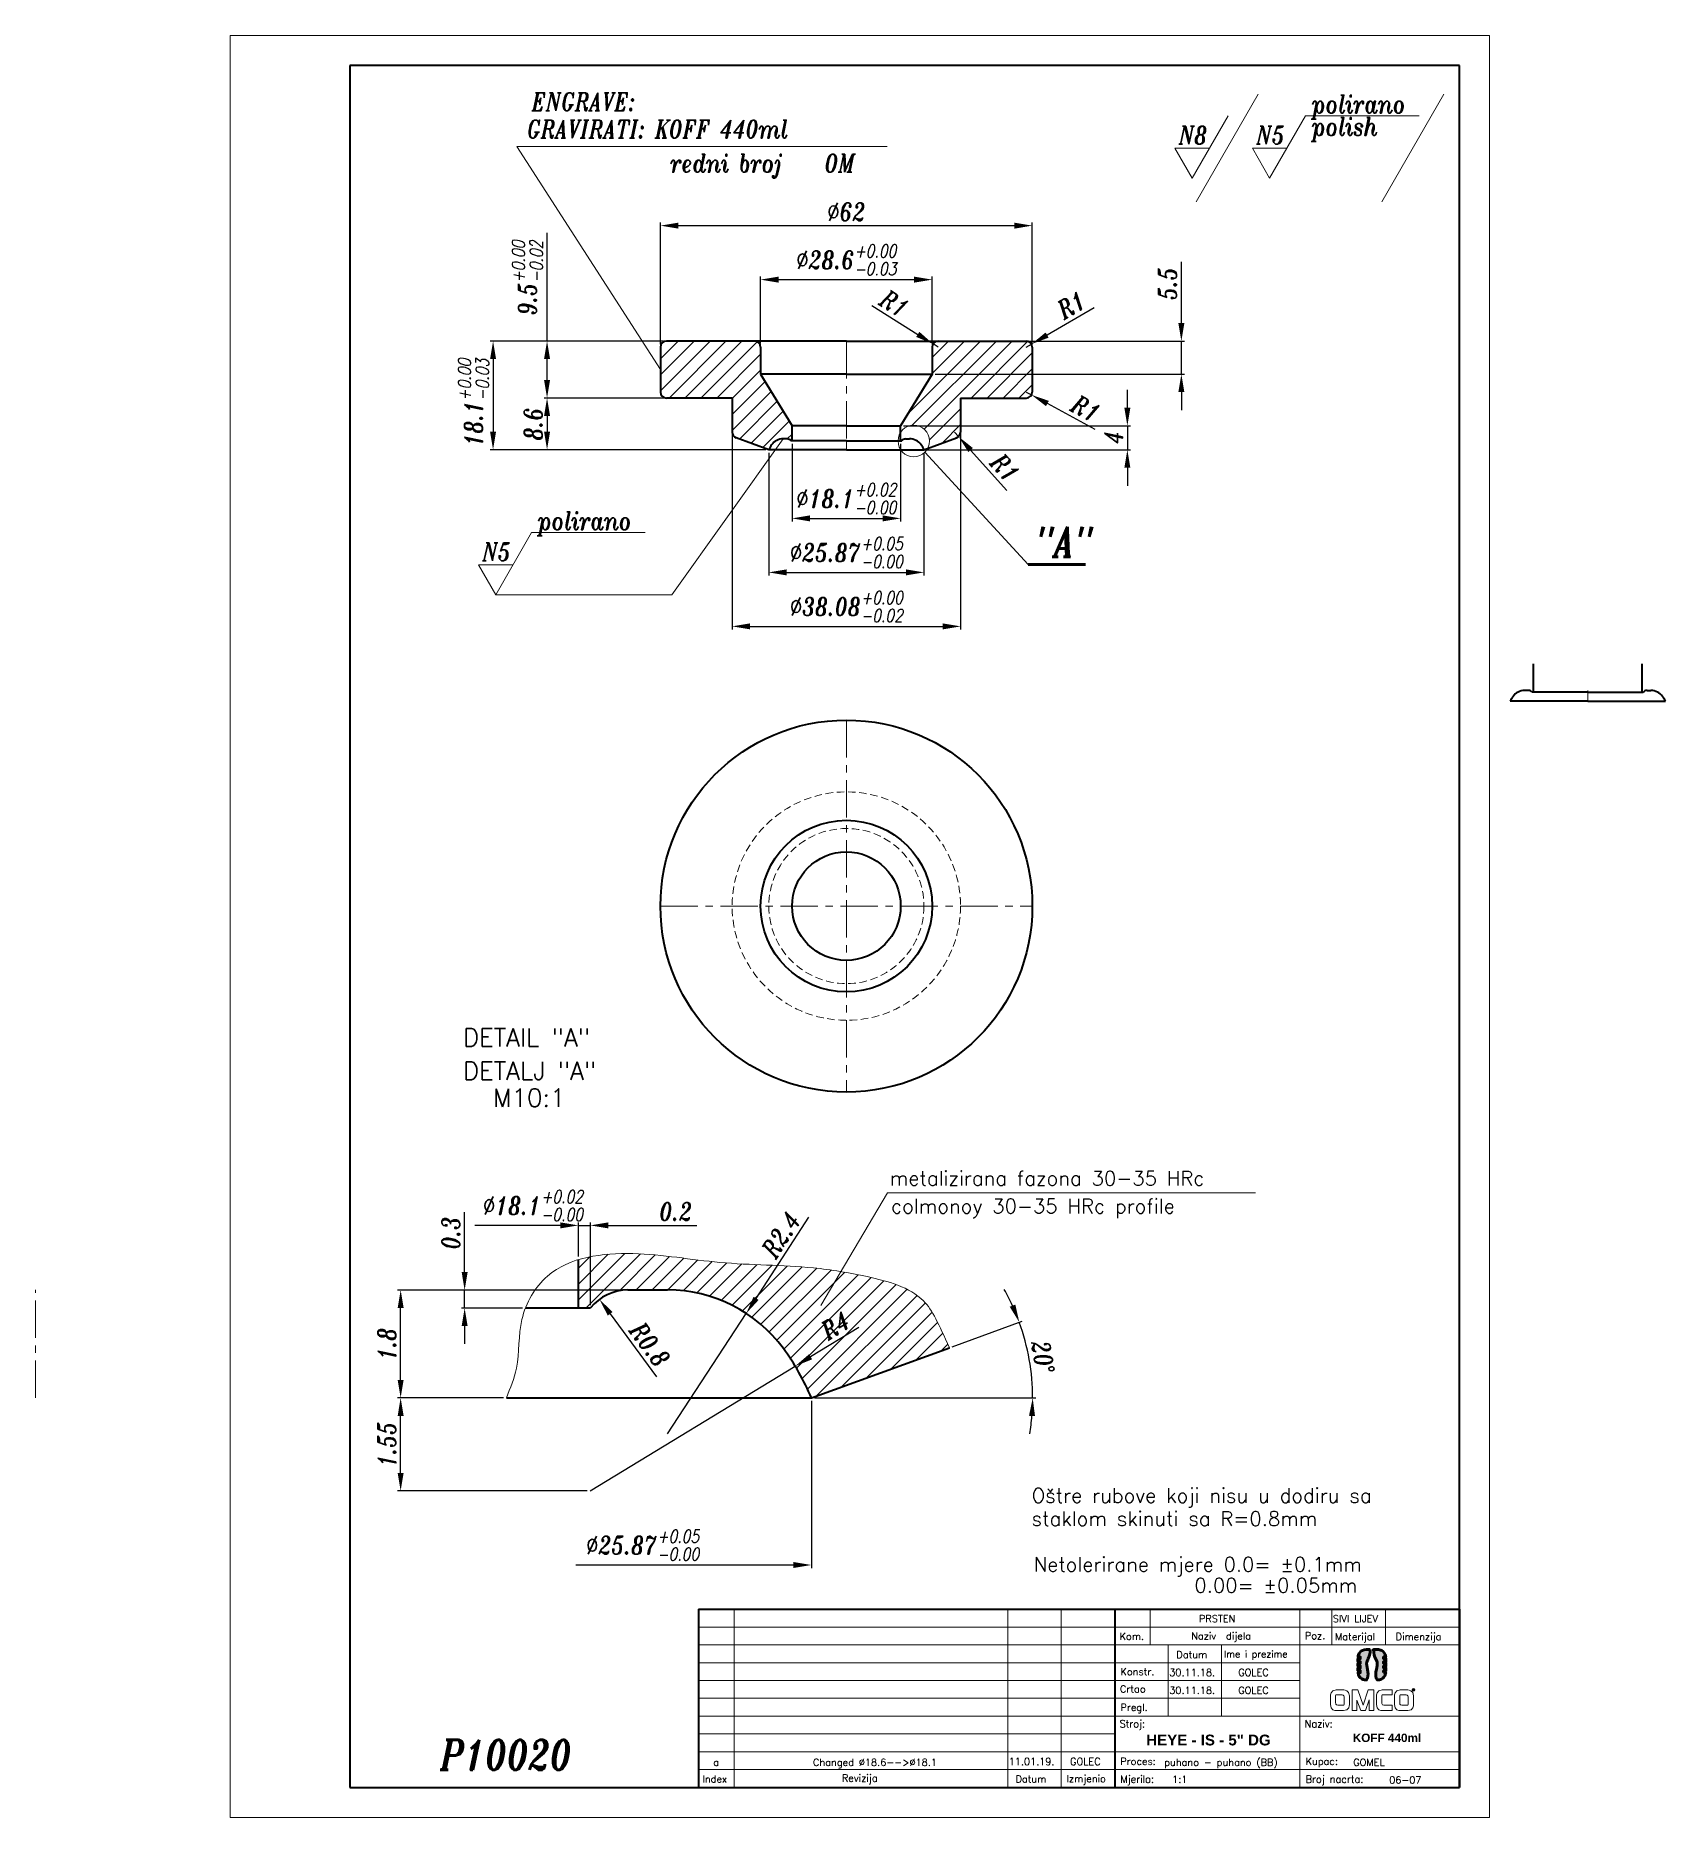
# Model space of a CAD drawing. Extents: x 23 to 295, y 27 to 324.
import ezdxf

# ---------------------------------------------------------------- set-up
doc = ezdxf.new("R2010")
doc.units = 0
doc.header["$LTSCALE"] = 5
doc.header["$MEASUREMENT"] = 0
doc.linetypes.add('CENTER', pattern=[2, 1.25, -0.25, 0.25, -0.25])
doc.linetypes.add('HIDDEN', pattern=[0.375, 0.25, -0.125])
doc.layers.get('0').update_dxf_attribs({"linetype": 'CONTINUOUS', "lineweight": 15})
for name, color, linetype, lineweight in [('1', 1, 'CENTER', 15), ('2', 2, 'HIDDEN', 15), ('3', 3, 'CONTINUOUS', 35), ('4', 5, 'CONTINUOUS', 50), ('8', 251, 'CONTINUOUS', 15)]:
    doc.layers.add(name, color=color, linetype=linetype, lineweight=lineweight)
doc.layers.add('ENGLISH', color=197, linetype='CONTINUOUS')
doc.styles.add('ITALICT', font='ITALICT.shx', dxfattribs={"width": 0.8, "height": 3})
doc.styles.add('ROMANS', font='romans.shx')
doc.dimstyles.new('Stand', dxfattribs={"dimtxt": 3, "dimasz": 3, "dimexe": 0.5, "dimexo": 0.5, "dimgap": 0.8, "dimtad": 1, "dimdsep": 46, "dimtxsty": 'ITALICT', "dimcen": 0, "dimadec": 1, "dimazin": 2, "dimtfac": 1, "dimtmove": 0, "dimatfit": 3, "dimfxl": 1, "dimtolj": 1, "dimtzin": 0, "dimarcsym": 0})
doc.dimstyles.get("Standard").update_dxf_attribs({"dimtxt": 3, "dimasz": 3, "dimexe": 0.5, "dimexo": 0.5, "dimgap": 0.8, "dimtad": 1, "dimlfac": 0.1, "dimdsep": 46, "dimtxsty": 'ITALICT', "dimcen": 0, "dimadec": 1, "dimazin": 2, "dimtfac": 1, "dimtmove": 0, "dimatfit": 3, "dimfxl": 1, "dimtolj": 1, "dimtzin": 0, "dimarcsym": 0})
pattern_1 = [(45, (-401.1868, 7.3644), (-1.325825, 1.325825), [])]

msp = doc.modelspace()

# ---------------------------------------------------------------- texts
at = {"style": 'ITALICT', "width": 0.8}
for s, height, p in [('polirano', 3, (235.617, 311.373)), ('GRAVIRATI: KOFF 440ml', 3, (104.803, 307.21)), ('N8', 3, (213.456, 306.204)), ('N5', 3, (226.383, 306.204)), (' redni broj   OM', 3, (126.998, 301.511)), ('polirano', 3, (106.577, 241.914)), ('"A"', 5, (189.578, 237.398)), ('N5', 3, (97.343, 236.745)), ('P10020', 5, (90.278, 35.198))]:
    msp.add_text(s, height=height, dxfattribs=at).set_placement(p)
at = {"style": 'ROMANS'}
for s, height, p in [('DETALJ "A"', 3, (94.088, 150.245)), ('M10:1', 3, (99.113, 145.747)), ('metalizirana fazona 30-35 HRc', 2.4, (165.254, 132.624)), ('Oštre rubove koji nisu u dodiru sa', 2.4, (188.897, 79.744)), ('staklom skinuti sa R=0.8mm', 2.4, (188.897, 75.881)), ('Netolerirane mjere 0.0= %%p0.1mm', 2.4, (189.225, 68.254)), ('                0.00= %%p0.05mm', 2.4, (187.417, 64.762)), ('PRSTEN', 1.1878, (216.799, 59.814)), ('SIVI LIJEV', 1.1878, (239.112, 59.814)), ('Kom.', 1.1878, (203.567, 56.883)), ('Naziv  dijela', 1.18776, (215.506, 56.948)), ('Poz.', 1.1878, (234.446, 56.969)), ('Materijal', 1.1878, (239.479, 56.837)), ('Dimenzija', 1.1878, (249.599, 56.84)), ('Datum', 1.1878, (213.034, 53.834)), ('Ime i prezime', 1.12837, (220.971, 53.945)), ('Konstr.', 1.1878, (203.711, 50.992)), ('30.11.18.', 1.1878, (211.854, 50.855)), ('GOLEC', 1.1878, (223.354, 50.855)), ('Crtao', 1.1878, (203.632, 48.092)), ('30.11.18.', 1.1878, (211.854, 47.885)), ('GOLEC', 1.1878, (223.354, 47.885)), ('Pregl.', 1.1878, (203.711, 45.034)), ('Stroj:', 1.1878, (203.549, 42.297)), ('Naziv:', 1.1878, (234.431, 42.297)), ('a', 1.188, (135.833, 35.878)), ('Changed %%c18.6-->%%c18.1', 1.18776, (152.453, 35.878)), ('11.01.19.', 1.1878, (185.075, 36.008)), ('GOLEC', 1.1878, (195.311, 36.008)), ('Proces:', 1.1878, (203.693, 36.037)), ('puhano - puhano (BB)', 1.18776, (211.001, 35.878)), ('Kupac:', 1.1878, (234.575, 36.037)), ('GOMEL', 1.1878, (242.513, 35.878)), ('Index', 1.1878, (134.018, 33.094)), ('Revizija', 1.1878, (157.265, 33.24)), ('Datum', 1.1878, (186.213, 33.104)), ('Izmjenio', 1.1878, (194.713, 33.139)), ('Mjerilo:', 1.1878, (203.693, 33.068)), ('1:1', 1.1878, (212.318, 33.023)), ('Broj nacrta:', 1.18776, (234.582, 33.066)), ('06-07', 1.1878, (248.505, 32.929))]:
    msp.add_text(s, height=height, dxfattribs=at).set_placement(p)
at = {"attachment_point": 1, "style": 'ROMANS'}
for s, insert, char_height, width in [('{\\fArial|b1|i0|c238|p34;HEYE - IS - 5" DG}', (208.004, 41.088), 1.8, 34.0327), ('{\\fArial|b1|i0|c238|p34;KOFF 440ml}', (242.439, 41.251), 1.4, 29.839)]:
    msp.add_mtext(s, dxfattribs=dict(at, insert=insert, char_height=char_height, width=width))
at = {"layer": 'ENGLISH', "style": 'ITALICT', "width": 0.8}
for s, p in [('ENGRAVE:', (105.549, 311.773)), ('polish', (235.617, 307.637))]:
    msp.add_text(s, height=3, dxfattribs=at).set_placement(p)
at = {"layer": 'ENGLISH', "style": 'ROMANS'}
for s, height, p in [('DETAIL "A"', 3, (94.088, 155.804)), ('colmonoy 30-35 HRc profile', 2.4, (165.458, 127.978))]:
    msp.add_text(s, height=height, dxfattribs=at).set_placement(p)

# ---------------------------------------------------------------- blocks, each defined once
blk = doc.blocks.new('*D4')
at = {"color": 0, "lineweight": -2, "transparency": 16777216}
for p, q in [((143.71, 272.97), (143.71, 284.12)), ((146.71, 283.62), (169.31, 283.62)), ((172.31, 272.97), (172.31, 284.12))]:
    blk.add_line(p, q, dxfattribs=at)
at = {"color": 0, "transparency": 16777216}
for points in [[(146.71, 284.12), (146.71, 283.12), (143.71, 283.62)], [(169.31, 283.12), (169.31, 284.12), (172.31, 283.62)]]:
    blk.add_solid(points, dxfattribs=at)
at = {"color": 0, "transparency": 16777216, "insert": (158.01, 286.91), "char_height": 3, "attachment_point": 5, "style": 'ITALICT'}
blk.add_mtext('\\A1;%%C28.6{}{\\H0.71x;\\C3;\\S+0.00^ -0.03;}', dxfattribs=at)
blk = doc.blocks.new('*D5')
at = {"color": 0, "lineweight": -2, "transparency": 16777216}
for p, q in [((127.01, 272.87), (127.01, 293.12)), ((130.01, 292.62), (186.01, 292.62)), ((189.01, 272.87), (189.01, 293.12))]:
    blk.add_line(p, q, dxfattribs=at)
at = {"color": 0, "transparency": 16777216}
for points in [[(130.01, 293.12), (130.01, 292.12), (127.01, 292.62)], [(186.01, 292.12), (186.01, 293.12), (189.01, 292.62)]]:
    blk.add_solid(points, dxfattribs=at)
at = {"color": 0, "transparency": 16777216, "insert": (158.01, 294.92), "char_height": 3, "attachment_point": 5, "style": 'ITALICT'}
blk.add_mtext('\\A1;%%C62', dxfattribs=at)
blk = doc.blocks.new('*D6')
at = {"color": 0, "lineweight": -2, "transparency": 16777216}
for p, q in [((138.97, 258.4), (138.97, 225.32)), ((177.05, 258.4), (177.05, 225.32)), ((141.97, 225.82), (174.05, 225.82))]:
    blk.add_line(p, q, dxfattribs=at)
at = {"color": 0, "transparency": 16777216}
for points in [[(141.97, 226.32), (141.97, 225.32), (138.97, 225.82)], [(174.05, 225.32), (174.05, 226.32), (177.05, 225.82)]]:
    blk.add_solid(points, dxfattribs=at)
at = {"color": 0, "transparency": 16777216, "insert": (158.01, 229.11), "char_height": 3, "attachment_point": 5, "style": 'ITALICT'}
blk.add_mtext('\\A1;%%c38.08{}{\\H0.71x;\\C3;\\S+0.00^ -0.02;}', dxfattribs=at)
blk = doc.blocks.new('*D7')
at = {"color": 0, "lineweight": -2, "transparency": 16777216}
for p, q in [((213.86, 276.37), (213.86, 286.57)), ((188.51, 273.37), (214.36, 273.37)), ((213.86, 267.87), (213.86, 273.37)), ((172.81, 267.87), (214.36, 267.87)), ((213.86, 264.87), (213.86, 261.87))]:
    blk.add_line(p, q, dxfattribs=at)
at = {"color": 0, "transparency": 16777216}
for points in [[(213.36, 276.37), (214.36, 276.37), (213.86, 273.37)], [(214.36, 264.87), (213.36, 264.87), (213.86, 267.87)]]:
    blk.add_solid(points, dxfattribs=at)
at = {"color": 0, "transparency": 16777216, "insert": (211.56, 282.97), "char_height": 3, "attachment_point": 5, "rotation": 90, "style": 'ITALICT'}
blk.add_mtext('\\A1;5.5', dxfattribs=at)
blk = doc.blocks.new('*D8')
at = {"color": 0, "lineweight": -2, "transparency": 16777216}
for p, q in [((162.24, 279.29), (169.92, 274.49)), ((173.31, 272.37), (172.47, 272.9))]:
    blk.add_line(p, q, dxfattribs=at)
at = {"color": 0, "transparency": 16777216}
blk.add_solid([(169.66, 274.07), (170.18, 274.92), (172.47, 272.9)], dxfattribs=at)
at = {"color": 0, "transparency": 16777216, "insert": (166.02, 279.63), "char_height": 3, "attachment_point": 5, "rotation": 328.0372, "style": 'ITALICT'}
blk.add_mtext('\\A1;R1', dxfattribs=at)
blk = doc.blocks.new('*D9')
at = {"color": 0, "lineweight": -2, "transparency": 16777216}
for p, q in [((127.51, 263.87), (107.61, 263.87)), ((108.11, 260.87), (108.11, 258.27)), ((144.58, 255.27), (107.61, 255.27))]:
    blk.add_line(p, q, dxfattribs=at)
at = {"color": 0, "transparency": 16777216}
for points in [[(108.61, 260.87), (107.61, 260.87), (108.11, 263.87)], [(107.61, 258.27), (108.61, 258.27), (108.11, 255.27)]]:
    blk.add_solid(points, dxfattribs=at)
at = {"color": 0, "transparency": 16777216, "insert": (105.81, 259.57), "char_height": 3, "attachment_point": 5, "rotation": 90, "style": 'ITALICT'}
blk.add_mtext('\\A1;8.6', dxfattribs=at)
blk = doc.blocks.new('*D10')
at = {"color": 0, "lineweight": -2, "transparency": 16777216}
for p, q in [((127.51, 273.37), (98.61, 273.37)), ((99.11, 270.37), (99.11, 258.27)), ((144.58, 255.27), (98.61, 255.27))]:
    blk.add_line(p, q, dxfattribs=at)
at = {"color": 0, "transparency": 16777216}
for points in [[(99.61, 270.37), (98.61, 270.37), (99.11, 273.37)], [(98.61, 258.27), (99.61, 258.27), (99.11, 255.27)]]:
    blk.add_solid(points, dxfattribs=at)
at = {"color": 0, "transparency": 16777216, "insert": (95.83, 263.12), "char_height": 3, "attachment_point": 5, "rotation": 90, "style": 'ITALICT'}
blk.add_mtext('\\A1;18.1{}{\\H0.71x;\\C3;\\S+0.00^ -0.03;}', dxfattribs=at)
blk = doc.blocks.new('*D11')
at = {"color": 0, "lineweight": -2, "transparency": 16777216}
for p, q in [((204.86, 262.27), (204.86, 265.27)), ((167.56, 259.27), (205.36, 259.27)), ((204.86, 259.27), (204.86, 255.27)), ((171.45, 255.27), (205.36, 255.27)), ((204.86, 252.27), (204.86, 249.27))]:
    blk.add_line(p, q, dxfattribs=at)
at = {"color": 0, "transparency": 16777216}
for points in [[(204.36, 262.27), (205.36, 262.27), (204.86, 259.27)], [(205.36, 252.27), (204.36, 252.27), (204.86, 255.27)]]:
    blk.add_solid(points, dxfattribs=at)
at = {"color": 0, "transparency": 16777216, "insert": (202.56, 257.27), "char_height": 3, "attachment_point": 5, "rotation": 90, "style": 'ITALICT'}
blk.add_mtext('\\A1;4', dxfattribs=at)
blk = doc.blocks.new('*D12')
at = {"color": 0, "lineweight": -2, "transparency": 16777216}
for p, q in [((105.61, 115.2), (83.2, 115.2)), ((83.7, 100.2), (83.7, 112.2)), ((100.83, 97.2), (83.2, 97.2))]:
    blk.add_line(p, q, dxfattribs=at)
at = {"color": 0, "transparency": 16777216}
for points in [[(84.2, 112.2), (83.2, 112.2), (83.7, 115.2)], [(83.2, 100.2), (84.2, 100.2), (83.7, 97.2)]]:
    blk.add_solid(points, dxfattribs=at)
at = {"color": 0, "transparency": 16777216, "insert": (81.4, 106.2), "char_height": 3, "attachment_point": 5, "rotation": 90, "style": 'ITALICT'}
blk.add_mtext('\\A1;1.8', dxfattribs=at)
blk = doc.blocks.new('*D13')
at = {"color": 0, "lineweight": -2, "transparency": 16777216}
for p, q in [((148.96, 256.27), (148.96, 243.32)), ((167.06, 256.27), (167.06, 243.32)), ((151.96, 243.82), (164.06, 243.82))]:
    blk.add_line(p, q, dxfattribs=at)
at = {"color": 0, "transparency": 16777216}
for points in [[(151.96, 244.32), (151.96, 243.32), (148.96, 243.82)], [(164.06, 243.32), (164.06, 244.32), (167.06, 243.82)]]:
    blk.add_solid(points, dxfattribs=at)
at = {"color": 0, "transparency": 16777216, "insert": (158.01, 247.11), "char_height": 3, "attachment_point": 5, "style": 'ITALICT'}
blk.add_mtext('\\A1;%%c18.1{}{\\H0.71x;\\C3;\\S+0.02^ -0.00;}', dxfattribs=at)
blk = doc.blocks.new('*D14')
at = {"color": 0, "lineweight": -2, "transparency": 16777216}
for p, q in [((145.08, 254.77), (145.08, 234.32)), ((170.95, 254.77), (170.95, 234.32)), ((148.08, 234.82), (167.95, 234.82))]:
    blk.add_line(p, q, dxfattribs=at)
at = {"color": 0, "transparency": 16777216}
for points in [[(148.08, 235.32), (148.08, 234.32), (145.08, 234.82)], [(167.95, 234.32), (167.95, 235.32), (170.95, 234.82)]]:
    blk.add_solid(points, dxfattribs=at)
at = {"color": 0, "transparency": 16777216, "insert": (158.01, 238.11), "char_height": 3, "attachment_point": 5, "style": 'ITALICT'}
blk.add_mtext('\\A1;%%c25.87{}{\\H0.71x;\\C3;\\S+0.05^ -0.00;}', dxfattribs=at)
blk = doc.blocks.new('*D15')
at = {"color": 0, "lineweight": -2, "transparency": 16777216}
for p, q in [((108.11, 273.37), (108.11, 291.41)), ((127.51, 273.37), (107.61, 273.37)), ((108.11, 266.87), (108.11, 270.37)), ((127.51, 263.87), (107.61, 263.87))]:
    blk.add_line(p, q, dxfattribs=at)
at = {"color": 0, "transparency": 16777216}
for points in [[(108.61, 270.37), (107.61, 270.37), (108.11, 273.37)], [(107.61, 266.87), (108.61, 266.87), (108.11, 263.87)]]:
    blk.add_solid(points, dxfattribs=at)
at = {"color": 0, "transparency": 16777216, "insert": (104.83, 283.89), "char_height": 3, "attachment_point": 5, "rotation": 90, "style": 'ITALICT'}
blk.add_mtext('\\A1;9.5{}{\\H0.71x;\\C3;\\S+0.00^ -0.02;}', dxfattribs=at)
blk = doc.blocks.new('*D16')
at = {"color": 0, "lineweight": -2, "transparency": 16777216}
for p, q in [((110.34, 125.97), (96.08, 125.97)), ((113.34, 120.76), (113.34, 126.47))]:
    blk.add_line(p, q, dxfattribs=at)
at = {"color": 0, "transparency": 16777216}
blk.add_solid([(110.34, 125.47), (110.34, 126.47), (113.34, 125.97)], dxfattribs=at)
at = {"color": 0, "transparency": 16777216, "insert": (105.77, 129.26), "char_height": 3, "attachment_point": 5, "style": 'ITALICT'}
blk.add_mtext('\\A1;%%c18.1{}{\\H0.71x;\\C3;\\S+0.02^ -0.00;}', dxfattribs=at)
blk = doc.blocks.new('*D17')
at = {"color": 0, "lineweight": -2, "transparency": 16777216}
for p, q in [((152.19, 96.7), (152.19, 68.86)), ((149.19, 69.36), (112.93, 69.36))]:
    blk.add_line(p, q, dxfattribs=at)
at = {"color": 0, "transparency": 16777216}
blk.add_solid([(149.19, 68.86), (149.19, 69.86), (152.19, 69.36)], dxfattribs=at)
at = {"color": 0, "transparency": 16777216, "insert": (124.05, 72.65), "char_height": 3, "attachment_point": 5, "style": 'ITALICT'}
blk.add_mtext('\\A1;%%c25.87{}{\\H0.71x;\\C3;\\S+0.05^ -0.00;}', dxfattribs=at)
blk = doc.blocks.new('*D18')
at = {"color": 0, "lineweight": -2, "transparency": 16777216}
for p, q in [((188.01, 264.87), (188.89, 264.4)), ((199.49, 258.65), (191.53, 262.97))]:
    blk.add_line(p, q, dxfattribs=at)
at = {"color": 0, "transparency": 16777216}
blk.add_solid([(191.77, 263.41), (191.29, 262.53), (188.89, 264.4)], dxfattribs=at)
at = {"color": 0, "transparency": 16777216, "insert": (197.93, 262.12), "char_height": 3, "attachment_point": 5, "rotation": 331.5266, "style": 'ITALICT'}
blk.add_mtext('\\A1;R1', dxfattribs=at)
blk = doc.blocks.new('*D19')
at = {"color": 0, "lineweight": -2, "transparency": 16777216}
for p, q in [((199.32, 278.91), (191.48, 274.38)), ((188.01, 272.37), (188.88, 272.88))]:
    blk.add_line(p, q, dxfattribs=at)
at = {"color": 0, "transparency": 16777216}
blk.add_solid([(191.23, 274.81), (191.73, 273.95), (188.88, 272.88)], dxfattribs=at)
at = {"color": 0, "transparency": 16777216, "insert": (195.54, 279.39), "char_height": 3, "attachment_point": 5, "rotation": 30.052, "style": 'ITALICT'}
blk.add_mtext('\\A1;R1', dxfattribs=at)
blk = doc.blocks.new('*D20')
at = {"color": 0, "lineweight": -2, "transparency": 16777216}
for p, q in [((175.66, 105.74), (187.32, 109.99)), ((152.69, 97.2), (189.58, 97.2))]:
    blk.add_line(p, q, dxfattribs=at)
for start, end in [(24.6614, 29.3229), (0, 20), (350.6771, 355.3386)]:
    blk.add_arc((152.19, 97.2), 36.88, start, end, dxfattribs=at)
at = {"color": 0, "transparency": 16777216}
for points in [[(185.25, 112.4), (186.18, 112.78), (186.85, 109.82)], [(189.46, 94.19), (188.46, 94.23), (189.08, 97.2)]]:
    blk.add_solid(points, dxfattribs=at)
at = {"color": 0, "transparency": 16777216, "insert": (190.78, 104.01), "char_height": 3, "attachment_point": 5, "rotation": 280, "style": 'ITALICT'}
blk.add_mtext('\\A1;20%%d', dxfattribs=at)
blk = doc.blocks.new('*D21')
at = {"color": 0, "lineweight": -2, "transparency": 16777216}
for p, q in [((100.83, 97.2), (83.2, 97.2)), ((83.7, 84.7), (83.7, 94.2)), ((114.82, 81.7), (83.2, 81.7))]:
    blk.add_line(p, q, dxfattribs=at)
at = {"color": 0, "transparency": 16777216}
for points in [[(84.2, 94.2), (83.2, 94.2), (83.7, 97.2)], [(83.2, 84.7), (84.2, 84.7), (83.7, 81.7)]]:
    blk.add_solid(points, dxfattribs=at)
at = {"color": 0, "transparency": 16777216, "insert": (81.4, 89.45), "char_height": 3, "attachment_point": 5, "rotation": 90, "style": 'ITALICT'}
blk.add_mtext('\\A1;1.55', dxfattribs=at)
blk = doc.blocks.new('*D22')
at = {"color": 0, "lineweight": -2, "transparency": 16777216}
for p, q in [((160.08, 108.96), (152.05, 104.07)), ((115.32, 81.7), (149.48, 102.51))]:
    blk.add_line(p, q, dxfattribs=at)
at = {"color": 0, "transparency": 16777216}
blk.add_solid([(151.79, 104.49), (152.31, 103.64), (149.48, 102.51)], dxfattribs=at)
at = {"color": 0, "transparency": 16777216, "insert": (156.15, 109.26), "char_height": 3, "attachment_point": 5, "rotation": 31.3376, "style": 'ITALICT'}
blk.add_mtext('\\A1;R4', dxfattribs=at)
blk = doc.blocks.new('*D24')
at = {"color": 0, "lineweight": -2, "transparency": 16777216}
for p, q in [((176.05, 258.2), (176.72, 257.45)), ((184.78, 248.48), (178.73, 255.22))]:
    blk.add_line(p, q, dxfattribs=at)
at = {"color": 0, "transparency": 16777216}
blk.add_solid([(179.1, 255.55), (178.35, 254.89), (176.72, 257.45)], dxfattribs=at)
at = {"color": 0, "transparency": 16777216, "insert": (184.46, 252.27), "char_height": 3, "attachment_point": 5, "rotation": 311.912, "style": 'ITALICT'}
blk.add_mtext('\\A1;R1', dxfattribs=at)
blk = doc.blocks.new('*D26')
at = {"color": 0, "lineweight": -2, "transparency": 16777216}
for p, q in [((110.34, 125.97), (107.34, 125.97)), ((113.34, 120.76), (113.34, 126.47)), ((113.34, 125.97), (115.34, 125.97)), ((115.34, 112.7), (115.34, 126.47)), ((118.34, 125.97), (133.07, 125.97))]:
    blk.add_line(p, q, dxfattribs=at)
at = {"color": 0, "transparency": 16777216}
for points in [[(110.34, 125.47), (110.34, 126.47), (113.34, 125.97)], [(118.34, 126.47), (118.34, 125.47), (115.34, 125.97)]]:
    blk.add_solid(points, dxfattribs=at)
at = {"color": 0, "transparency": 16777216, "insert": (129.58, 128.27), "char_height": 3, "attachment_point": 5, "style": 'ITALICT'}
blk.add_mtext('\\A1;0.2', dxfattribs=at)
blk = doc.blocks.new('*D27')
at = {"color": 0, "lineweight": -2, "transparency": 16777216}
for p, q in [((94.37, 118.2), (94.37, 128.18)), ((123.59, 115.2), (93.87, 115.2)), ((94.37, 112.2), (94.37, 115.2)), ((104.01, 112.2), (93.87, 112.2)), ((94.37, 109.2), (94.37, 106.2))]:
    blk.add_line(p, q, dxfattribs=at)
at = {"color": 0, "transparency": 16777216}
for points in [[(93.87, 118.2), (94.87, 118.2), (94.37, 115.2)], [(94.87, 109.2), (93.87, 109.2), (94.37, 112.2)]]:
    blk.add_solid(points, dxfattribs=at)
at = {"color": 0, "transparency": 16777216, "insert": (92.07, 124.69), "char_height": 3, "attachment_point": 5, "rotation": 90, "style": 'ITALICT'}
blk.add_mtext('\\A1;0.3', dxfattribs=at)
blk = doc.blocks.new('*D29')
at = {"color": 0, "lineweight": -2, "transparency": 16777216}
blk.add_line((118.63, 111.23), (126.36, 100.71), dxfattribs=at)
at = {"color": 0, "transparency": 16777216}
blk.add_solid([(119.03, 111.53), (118.23, 110.94), (116.85, 113.65)], dxfattribs=at)
at = {"color": 0, "transparency": 16777216, "insert": (125.24, 106.12), "char_height": 3, "attachment_point": 5, "rotation": 306.2946, "style": 'ITALICT'}
blk.add_mtext('\\A1;R0.8', dxfattribs=at)
blk = doc.blocks.new('*D30')
at = {"color": 0, "lineweight": -2, "transparency": 16777216}
for p, q in [((142.96, 113.81), (151.78, 127.32)), ((128.19, 91.2), (141.32, 111.3))]:
    blk.add_line(p, q, dxfattribs=at)
at = {"color": 0, "transparency": 16777216}
blk.add_solid([(142.54, 114.08), (143.38, 113.54), (141.32, 111.3)], dxfattribs=at)
at = {"color": 0, "transparency": 16777216, "insert": (147.11, 124.37), "char_height": 3, "attachment_point": 5, "rotation": 56.8524, "style": 'ITALICT'}
blk.add_mtext('\\A1;R2.4', dxfattribs=at)

# ---------------------------------------------------------------- dimensions: what is measured, and where the dimension line sits
dim = msp.add_linear_dim(base=(108.11, 273.375), p1=(128.014, 263.875), p2=(128.014, 273.375), angle=90, text='<>{}{\\H0.71x;\\C3;\\S+0.00^ -0.02;}', dimstyle='Stand', override={"dimtxt": 3, "dimasz": 3, "dimexe": 0.5, "dimexo": 0.5, "dimgap": 0.8, "dimtad": 1, "dimtih": 0, "dimtoh": 0, "dimdec": 2, "dimzin": 8, "dimtxsty": 'ITALICT', "dimcen": 0, "dimaunit": 1, "dimtp": 0, "dimtm": 0.02, "dimtdec": 2, "dimtofl": 1, "dimtvp": 13.888889, "dimtzin": 0})
dim.commit()
dim.dimension.update_dxf_attribs({"geometry": '*D15', "text_midpoint": (104.825, 283.894)})
for base, p1, p2, text, dimstyle, override, picture, middle in [((189.014, 292.622), (127.014, 272.375), (189.014, 272.375), '%%C<>', 'Stand', {"dimtxt": 3, "dimasz": 3, "dimexe": 0.5, "dimexo": 0.5, "dimgap": 0.8, "dimtad": 1, "dimtih": 0, "dimtoh": 0, "dimdec": 2, "dimzin": 8, "dimtxsty": 'ITALICT', "dimcen": 0, "dimaunit": 1, "dimtdec": 2, "dimtofl": 1, "dimtmove": 0, "dimtvp": 13.888889, "dimtzin": 8}, '*D5', (158.014, 292.622)), ((177.054, 225.823), (138.974, 258.901), (177.054, 258.901), '%%c<>{}{\\H0.71x;\\C3;\\S+0.00^ -0.02;}', 'Stand', {"dimaunit": 1, "dimtp": 0, "dimtm": 0.02, "dimtdec": 2, "dimtmove": 0, "dimtvp": 13.888889, "dimtzin": 0}, '*D6', (158.014, 225.823)), ((167.064, 243.823), (148.964, 256.775), (167.064, 256.775), '%%c<>{}{\\H0.71x;\\C3;\\S+0.02^ -0.00;}', 'Stand', {"dimaunit": 1, "dimtp": 0.02, "dimtm": 0, "dimtdec": 2, "dimtmove": 0, "dimtvp": 13.888889, "dimtzin": 0}, '*D13', (158.014, 243.823)), ((170.949, 234.823), (145.079, 255.275), (170.949, 255.275), '%%c<>{}{\\H0.71x;\\C3;\\S+0.05^ -0.00;}', 'Stand', {"dimaunit": 1, "dimtp": 0.05, "dimtm": 0, "dimtdec": 2, "dimtmove": 0, "dimtvp": 13.888889, "dimtzin": 0}, '*D14', (158.014, 234.823)), ((113.344, 125.974), (22.844, 97.204), (113.344, 120.263), '%%c<>{}{\\H0.71x;\\C3;\\S+0.02^ -0.00;}', 'Standard', {"dimlfac": 0.2, "dimse1": 1, "dimsd1": 1, "dimtp": 0.02, "dimtm": 0, "dimtdec": 2, "dimtzin": 0}, '*D16', (105.774, 125.974)), ((22.844, 69.361), (152.194, 97.204), (22.844, 97.204), '%%c<>{}{\\H0.71x;\\C3;\\S+0.05^ -0.00;}', 'Standard', {"dimlfac": 0.2, "dimse2": 1, "dimsd2": 1, "dimtp": 0.05, "dimtm": 0, "dimtdec": 2, "dimtzin": 0}, '*D17', (124.051, 69.361))]:
    dim = msp.add_linear_dim(base=base, p1=p1, p2=p2, text=text, dimstyle=dimstyle, override=override)
    dim.commit()
    dim.dimension.update_dxf_attribs({"geometry": picture, "text_midpoint": middle, "dimtype": 160})
dim = msp.add_linear_dim(base=(172.314, 283.622), p1=(143.714, 272.475), p2=(172.314, 272.475), text='%%C<>{}{\\H0.71x;\\C3;\\S+0.00^ -0.03;}', dimstyle='Stand', override={"dimtxt": 3, "dimasz": 3, "dimexe": 0.5, "dimexo": 0.5, "dimgap": 0.8, "dimtad": 1, "dimtih": 0, "dimtoh": 0, "dimdec": 2, "dimzin": 8, "dimtxsty": 'ITALICT', "dimcen": 0, "dimaunit": 1, "dimtp": 0, "dimtm": 0.03, "dimtdec": 2, "dimtofl": 1, "dimtmove": 0, "dimtvp": 13.888889, "dimtzin": 0})
dim.commit()
dim.dimension.update_dxf_attribs({"geometry": '*D4', "text_midpoint": (158.014, 286.907)})
dim = msp.add_linear_dim(base=(213.856, 273.375), p1=(172.314, 267.875), p2=(188.014, 273.375), angle=90, dimstyle='Stand', override={"dimtxt": 3, "dimasz": 3, "dimexe": 0.5, "dimexo": 0.5, "dimgap": 0.8, "dimtad": 1, "dimtih": 0, "dimtoh": 0, "dimdec": 2, "dimzin": 8, "dimtxsty": 'ITALICT', "dimcen": 0, "dimaunit": 1, "dimtdec": 2, "dimtofl": 1, "dimtmove": 0, "dimtvp": 13.888889, "dimtzin": 8})
dim.commit()
dim.dimension.update_dxf_attribs({"geometry": '*D7', "text_midpoint": (213.856, 282.975), "dimtype": 160})
dim = msp.add_radius_dim(center=(173.314, 272.375), mpoint=(172.465, 272.904), text='R1', dimstyle='Stand', override={"dimtxt": 3, "dimasz": 3, "dimexe": 0.5, "dimexo": 0.5, "dimgap": 0.8, "dimtad": 1, "dimtih": 0, "dimtoh": 0, "dimdec": 2, "dimzin": 8, "dimtxsty": 'ITALICT', "dimcen": 0, "dimaunit": 1, "dimtdec": 2, "dimtofl": 1, "dimtvp": 13.888889, "dimtzin": 8})
dim.commit()
dim.dimension.update_dxf_attribs({"geometry": '*D8', "text_midpoint": (166.023, 279.635)})
for center, mpoint, picture, middle in [((188.014, 272.375), (188.879, 272.876), '*D19', (195.542, 279.388)), ((188.014, 264.875), (188.893, 264.398), '*D18', (197.926, 262.116)), ((176.054, 258.197), (176.722, 257.453), '*D24', (184.464, 252.271))]:
    dim = msp.add_radius_dim(center=center, mpoint=mpoint, dimstyle='Stand')
    dim.commit()
    dim.dimension.update_dxf_attribs({"geometry": picture, "text_midpoint": middle})
dim = msp.add_linear_dim(base=(99.11, 255.275), p1=(128.014, 273.375), p2=(145.079, 255.275), angle=90, text='<>{}{\\H0.71x;\\C3;\\S+0.00^ -0.03;}', dimstyle='Stand', override={"dimtxt": 3, "dimasz": 3, "dimexe": 0.5, "dimexo": 0.5, "dimgap": 0.8, "dimtad": 1, "dimtih": 0, "dimtoh": 0, "dimdec": 2, "dimzin": 8, "dimtxsty": 'ITALICT', "dimcen": 0, "dimaunit": 1, "dimtp": 0, "dimtm": 0.03, "dimtdec": 2, "dimtofl": 1, "dimtmove": 0, "dimtvp": 13.888889, "dimtzin": 0})
dim.commit()
dim.dimension.update_dxf_attribs({"geometry": '*D10', "text_midpoint": (99.11, 263.125), "dimtype": 160})
for base, p1, p2, override, picture, middle in [((204.856, 255.275), (167.064, 259.275), (170.949, 255.275), {"dimtxt": 3, "dimasz": 3, "dimexe": 0.5, "dimexo": 0.5, "dimgap": 0.8, "dimtad": 1, "dimtih": 0, "dimtoh": 0, "dimdec": 2, "dimzin": 8, "dimtxsty": 'ITALICT', "dimcen": 0, "dimaunit": 1, "dimtdec": 2, "dimtofl": 1, "dimtmove": 0, "dimtvp": 13.888889, "dimtzin": 8}, '*D11', (202.556, 257.275)), ((108.11, 255.275), (128.014, 263.875), (145.079, 255.275), {"dimtxt": 3, "dimasz": 3, "dimexe": 0.5, "dimexo": 0.5, "dimgap": 0.8, "dimtad": 1, "dimtih": 0, "dimtoh": 0, "dimdec": 2, "dimzin": 8, "dimtxsty": 'ITALICT', "dimcen": 0, "dimaunit": 1, "dimtdec": 2, "dimtofl": 1, "dimtmove": 0, "dimtvp": 13.888889, "dimtzin": 8}, '*D9', (105.81, 259.575)), ((94.369, 115.204), (104.511, 112.204), (124.089, 115.204), {"dimlfac": 0.1, "dimtxsty": 'ITALICT', "dimaunit": 1, "dimtvp": 13.888889, "dimtzin": 8}, '*D27', (92.069, 124.689)), ((83.697, 115.204), (101.33, 97.204), (106.111, 115.204), {"dimtxt": 3, "dimasz": 3, "dimexe": 0.5, "dimexo": 0.5, "dimgap": 0.8, "dimtad": 1, "dimtih": 0, "dimtoh": 0, "dimdec": 2, "dimlfac": 0.1, "dimzin": 8, "dimtxsty": 'ITALICT', "dimcen": 0, "dimaunit": 1, "dimtdec": 2, "dimtofl": 1, "dimtmove": 0, "dimtvp": 13.888889, "dimtzin": 8}, '*D12', (81.397, 106.204)), ((83.697, 97.204), (115.32, 81.704), (101.33, 97.204), {"dimlfac": 0.1, "dimaunit": 1, "dimtol": 0, "dimlim": 0, "dimtp": 0, "dimtm": 0, "dimtfac": 1, "dimtdec": 2, "dimtvp": 13.888889, "dimtolj": 1, "dimtzin": 0}, '*D21', (81.397, 89.454))]:
    dim = msp.add_linear_dim(base=base, p1=p1, p2=p2, angle=90, dimstyle='Stand', override=override)
    dim.commit()
    dim.dimension.update_dxf_attribs({"geometry": picture, "text_midpoint": middle})
dim = msp.add_linear_dim(base=(115.344, 125.974), p1=(113.344, 120.263), p2=(115.344, 112.204), dimstyle='Stand', override={"dimlfac": 0.1, "dimtxsty": 'ITALICT', "dimaunit": 1, "dimtvp": 13.888889, "dimtzin": 8})
dim.commit()
dim.dimension.update_dxf_attribs({"geometry": '*D26', "text_midpoint": (129.579, 125.974), "dimtype": 160})
for center, mpoint, picture, middle in [((128.194, 91.204), (141.317, 111.298), '*D30', (149.034, 123.115)), ((121.589, 107.204), (116.854, 113.652), '*D29', (123.382, 104.763))]:
    dim = msp.add_radius_dim(center=center, mpoint=mpoint, dimstyle='Stand', override={"dimlfac": 0.1, "dimtxsty": 'ITALICT', "dimaunit": 1, "dimtvp": 13.888889})
    dim.commit()
    dim.dimension.update_dxf_attribs({"geometry": picture, "text_midpoint": middle, "dimtype": 164})
dim = msp.add_angular_dim_2l(base=(188.83, 101.486), line1=((152.194, 97.204), (175.188, 105.573)), line2=((152.194, 97.204), (101.33, 97.204)), dimstyle='Stand')
dim.commit()
dim.dimension.update_dxf_attribs({"geometry": '*D20', "text_midpoint": (190.784, 104.008)})
dim = msp.add_radius_dim(center=(115.32, 81.704), mpoint=(149.484, 102.507), dimstyle='Stand', override={"dimlfac": 0.1, "dimaunit": 1, "dimtol": 0, "dimlim": 0, "dimtp": 0, "dimtm": 0, "dimtfac": 1, "dimtdec": 2, "dimtvp": 13.888889, "dimtolj": 1, "dimtzin": 0})
dim.commit()
dim.dimension.update_dxf_attribs({"geometry": '*D22', "text_midpoint": (156.146, 109.256)})

# ---------------------------------------------------------------- hatches: boundary and pattern name
at = {"layer": '4'}
h = msp.add_hatch(color=142, dxfattribs=at)
edge = h.paths.add_edge_path()
edge.add_spline(control_points=[(243.315, 51.428), (243.315, 51.428), (243.315, 51.428), (243.315, 51.428), (243.315, 51.428), (243.448, 50.259), (244.481, 50.198), (244.634, 50.198), (244.634, 50.198), (244.634, 50.198), (244.748, 50.198), (244.748, 50.198), (244.748, 50.198), (245.291, 50.979), (244.744, 52.116), (244.744, 52.929), (244.744, 52.929), (244.744, 53.567), (245.306, 53.738), (245.368, 55.27), (245.368, 55.27), (244.719, 55.27), (244.719, 55.27), (244.719, 55.27), (243.625, 55.27), (243.375, 54.425), (243.318, 54.04)], knot_values=[0.8095238, 0.8095238, 0.8095238, 0.8095238, 0.8333333, 0.8333333, 0.8333333, 0.8334333, 0.8571429, 0.8571429, 0.8571429, 0.8572429, 0.9047619, 0.9047619, 0.9047619, 0.9048619, 0.952381, 0.952381, 0.952381, 0.952481, 1, 1, 1, 1.047619, 1.047619, 1.047619, 1.047719, 1.0952381, 1.0952381, 1.0952381, 1.0952381], degree=3, periodic=0)
edge.add_spline(control_points=[(243.318, 54.04), (243.318, 54.04), (243.689, 54.04), (243.689, 54.04)], knot_values=[0.0952381, 0.0952381, 0.0952381, 0.0952381, 0.1428571, 0.1428571, 0.1428571, 0.1428571], degree=3, periodic=0)
edge.add_spline(control_points=[(243.689, 54.04), (243.689, 54.04), (243.689, 54.04), (243.689, 54.04), (243.689, 54.04), (243.689, 54.04), (243.689, 53.729), (243.689, 53.729)], knot_values=[0.1428571, 0.1428571, 0.1428571, 0.1428571, 0.1666667, 0.1666667, 0.1666667, 0.1667667, 0.1904762, 0.1904762, 0.1904762, 0.1904762], degree=3, periodic=0)
edge.add_spline(control_points=[(243.689, 53.729), (243.689, 53.729), (243.689, 53.729), (243.689, 53.729), (243.689, 53.729), (243.689, 53.729), (243.301, 53.729), (243.301, 53.729)], knot_values=[0.1904762, 0.1904762, 0.1904762, 0.1904762, 0.2142857, 0.2142857, 0.2142857, 0.2143857, 0.2380952, 0.2380952, 0.2380952, 0.2380952], degree=3, periodic=0)
edge.add_spline(control_points=[(243.301, 53.729), (243.301, 53.729), (243.301, 53.729), (243.301, 53.729), (243.301, 53.729), (243.301, 53.729), (243.301, 53.273), (243.301, 53.273)], knot_values=[0.2380952, 0.2380952, 0.2380952, 0.2380952, 0.2619048, 0.2619048, 0.2619048, 0.2620048, 0.2857143, 0.2857143, 0.2857143, 0.2857143], degree=3, periodic=0)
edge.add_spline(control_points=[(243.301, 53.273), (243.301, 53.273), (243.301, 53.273), (243.301, 53.273), (243.301, 53.273), (243.301, 53.273), (243.689, 53.273), (243.689, 53.273)], knot_values=[0.2857143, 0.2857143, 0.2857143, 0.2857143, 0.3095238, 0.3095238, 0.3095238, 0.3096238, 0.3333333, 0.3333333, 0.3333333, 0.3333333], degree=3, periodic=0)
edge.add_spline(control_points=[(243.689, 53.273), (243.689, 53.273), (243.689, 53.273), (243.689, 53.273), (243.689, 53.273), (243.689, 53.273), (243.689, 52.962), (243.689, 52.962)], knot_values=[0.3333333, 0.3333333, 0.3333333, 0.3333333, 0.3571429, 0.3571429, 0.3571429, 0.3572429, 0.3809524, 0.3809524, 0.3809524, 0.3809524], degree=3, periodic=0)
edge.add_spline(control_points=[(243.689, 52.962), (243.689, 52.962), (243.689, 52.962), (243.689, 52.962), (243.689, 52.962), (243.689, 52.962), (243.301, 52.962), (243.301, 52.962)], knot_values=[0.3809524, 0.3809524, 0.3809524, 0.3809524, 0.4047619, 0.4047619, 0.4047619, 0.4048619, 0.4285714, 0.4285714, 0.4285714, 0.4285714], degree=3, periodic=0)
edge.add_spline(control_points=[(243.301, 52.962), (243.301, 52.962), (243.301, 52.962), (243.301, 52.962), (243.301, 52.962), (243.301, 52.962), (243.301, 52.506), (243.301, 52.506)], knot_values=[0.4285714, 0.4285714, 0.4285714, 0.4285714, 0.452381, 0.452381, 0.452381, 0.452481, 0.4761905, 0.4761905, 0.4761905, 0.4761905], degree=3, periodic=0)
edge.add_spline(control_points=[(243.301, 52.506), (243.301, 52.506), (243.301, 52.506), (243.301, 52.506), (243.301, 52.506), (243.301, 52.506), (243.689, 52.506), (243.689, 52.506)], knot_values=[0.4761905, 0.4761905, 0.4761905, 0.4761905, 0.5, 0.5, 0.5, 0.5001, 0.5238095, 0.5238095, 0.5238095, 0.5238095], degree=3, periodic=0)
edge.add_spline(control_points=[(243.689, 52.506), (243.689, 52.506), (243.689, 52.506), (243.689, 52.506), (243.689, 52.506), (243.689, 52.506), (243.689, 52.195), (243.689, 52.195)], knot_values=[0.5238095, 0.5238095, 0.5238095, 0.5238095, 0.547619, 0.547619, 0.547619, 0.547719, 0.5714286, 0.5714286, 0.5714286, 0.5714286], degree=3, periodic=0)
edge.add_spline(control_points=[(243.689, 52.195), (243.689, 52.195), (243.689, 52.195), (243.689, 52.195), (243.689, 52.195), (243.689, 52.195), (243.301, 52.195), (243.301, 52.195)], knot_values=[0.5714286, 0.5714286, 0.5714286, 0.5714286, 0.5952381, 0.5952381, 0.5952381, 0.5953381, 0.6190476, 0.6190476, 0.6190476, 0.6190476], degree=3, periodic=0)
edge.add_spline(control_points=[(243.301, 52.195), (243.301, 52.195), (243.301, 52.195), (243.301, 52.195), (243.301, 52.195), (243.301, 52.195), (243.301, 51.739), (243.301, 51.739)], knot_values=[0.6190476, 0.6190476, 0.6190476, 0.6190476, 0.6428571, 0.6428571, 0.6428571, 0.6429571, 0.6666667, 0.6666667, 0.6666667, 0.6666667], degree=3, periodic=0)
edge.add_spline(control_points=[(243.301, 51.739), (243.301, 51.739), (243.301, 51.739), (243.301, 51.739), (243.301, 51.739), (243.301, 51.739), (243.689, 51.739), (243.689, 51.739)], knot_values=[0.6666667, 0.6666667, 0.6666667, 0.6666667, 0.6904762, 0.6904762, 0.6904762, 0.6905762, 0.7142857, 0.7142857, 0.7142857, 0.7142857], degree=3, periodic=0)
edge.add_spline(control_points=[(243.689, 51.739), (243.689, 51.739), (243.689, 51.739), (243.689, 51.739), (243.689, 51.739), (243.689, 51.739), (243.689, 51.428), (243.689, 51.428)], knot_values=[0.7142857, 0.7142857, 0.7142857, 0.7142857, 0.7380952, 0.7380952, 0.7380952, 0.7381952, 0.7619048, 0.7619048, 0.7619048, 0.7619048], degree=3, periodic=0)
edge.add_spline(control_points=[(243.689, 51.428), (243.689, 51.428), (243.689, 51.428), (243.689, 51.428), (243.689, 51.428), (243.689, 51.428), (243.315, 51.428), (243.315, 51.428)], knot_values=[0.7619048, 0.7619048, 0.7619048, 0.7619048, 0.7857143, 0.7857143, 0.7857143, 0.7858143, 0.8095238, 0.8095238, 0.8095238, 0.8095238], degree=3, periodic=0)
h = msp.add_hatch(color=253, dxfattribs=at)
edge = h.paths.add_edge_path()
edge.add_spline(control_points=[(247.572, 52.506), (247.572, 52.506), (247.572, 52.506), (247.572, 52.506), (247.572, 52.506), (247.572, 52.506), (247.96, 52.506), (247.96, 52.506)], knot_values=[0.2380952, 0.2380952, 0.2380952, 0.2380952, 0.2619048, 0.2619048, 0.2619048, 0.2620048, 0.2857143, 0.2857143, 0.2857143, 0.2857143], degree=3, periodic=0)
edge.add_spline(control_points=[(247.96, 52.506), (247.96, 52.506), (247.96, 52.506), (247.96, 52.506), (247.96, 52.506), (247.96, 52.506), (247.96, 52.962), (247.96, 52.962)], knot_values=[0.2857143, 0.2857143, 0.2857143, 0.2857143, 0.3095238, 0.3095238, 0.3095238, 0.3096238, 0.3333333, 0.3333333, 0.3333333, 0.3333333], degree=3, periodic=0)
edge.add_spline(control_points=[(247.96, 52.962), (247.96, 52.962), (247.96, 52.962), (247.96, 52.962), (247.96, 52.962), (247.96, 52.962), (247.572, 52.962), (247.572, 52.962)], knot_values=[0.3333333, 0.3333333, 0.3333333, 0.3333333, 0.3571429, 0.3571429, 0.3571429, 0.3572429, 0.3809524, 0.3809524, 0.3809524, 0.3809524], degree=3, periodic=0)
edge.add_spline(control_points=[(247.572, 52.962), (247.572, 52.962), (247.572, 52.962), (247.572, 52.962), (247.572, 52.962), (247.572, 52.962), (247.572, 53.273), (247.572, 53.273)], knot_values=[0.3809524, 0.3809524, 0.3809524, 0.3809524, 0.4047619, 0.4047619, 0.4047619, 0.4048619, 0.4285714, 0.4285714, 0.4285714, 0.4285714], degree=3, periodic=0)
edge.add_spline(control_points=[(247.572, 53.273), (247.572, 53.273), (247.572, 53.273), (247.572, 53.273), (247.572, 53.273), (247.572, 53.273), (247.96, 53.273), (247.96, 53.273)], knot_values=[0.4285714, 0.4285714, 0.4285714, 0.4285714, 0.4523809, 0.4523809, 0.4523809, 0.4524809, 0.4761905, 0.4761905, 0.4761905, 0.4761905], degree=3, periodic=0)
edge.add_spline(control_points=[(247.96, 53.273), (247.96, 53.273), (247.96, 53.273), (247.96, 53.273), (247.96, 53.273), (247.96, 53.273), (247.96, 53.729), (247.96, 53.729)], knot_values=[0.4761905, 0.4761905, 0.4761905, 0.4761905, 0.5, 0.5, 0.5, 0.5001, 0.5238095, 0.5238095, 0.5238095, 0.5238095], degree=3, periodic=0)
edge.add_spline(control_points=[(247.96, 53.729), (247.96, 53.729), (247.96, 53.729), (247.96, 53.729), (247.96, 53.729), (247.96, 53.729), (247.572, 53.729), (247.572, 53.729)], knot_values=[0.5238095, 0.5238095, 0.5238095, 0.5238095, 0.547619, 0.547619, 0.547619, 0.547719, 0.5714286, 0.5714286, 0.5714286, 0.5714286], degree=3, periodic=0)
edge.add_spline(control_points=[(247.572, 53.729), (247.572, 53.729), (247.572, 53.729), (247.572, 53.729), (247.572, 53.729), (247.572, 53.729), (247.572, 54.04), (247.572, 54.04)], knot_values=[0.5714286, 0.5714286, 0.5714286, 0.5714286, 0.5952381, 0.5952381, 0.5952381, 0.5953381, 0.6190476, 0.6190476, 0.6190476, 0.6190476], degree=3, periodic=0)
edge.add_spline(control_points=[(247.572, 54.04), (247.572, 54.04), (247.572, 54.04), (247.572, 54.04), (247.572, 54.04), (247.572, 54.04), (247.945, 54.04), (247.945, 54.04)], knot_values=[0.6190476, 0.6190476, 0.6190476, 0.6190476, 0.6428571, 0.6428571, 0.6428571, 0.6429571, 0.6666667, 0.6666667, 0.6666667, 0.6666667], degree=3, periodic=0)
edge.add_spline(control_points=[(247.945, 54.04), (247.945, 54.04), (247.945, 54.04), (247.945, 54.04), (247.945, 54.04), (247.808, 55.202), (246.78, 55.27), (246.628, 55.27), (246.628, 55.27), (246.628, 55.27), (245.893, 55.27), (245.893, 55.27)], knot_values=[0.6666667, 0.6666667, 0.6666667, 0.6666667, 0.6904762, 0.6904762, 0.6904762, 0.6905762, 0.7142857, 0.7142857, 0.7142857, 0.7143857, 0.7619048, 0.7619048, 0.7619048, 0.7619048], degree=3, periodic=0)
edge.add_spline(control_points=[(245.893, 55.27), (245.893, 55.27), (245.893, 55.27), (245.893, 55.27), (245.893, 55.27), (245.955, 53.738), (246.517, 53.567), (246.517, 52.929), (246.517, 52.929), (246.517, 52.116), (245.971, 50.979), (246.513, 50.198), (246.513, 50.198), (246.513, 50.198), (246.55, 50.198), (246.55, 50.198), (246.55, 50.198), (247.645, 50.198), (247.89, 51.043), (247.944, 51.428)], knot_values=[0.7619048, 0.7619048, 0.7619048, 0.7619048, 0.7857143, 0.7857143, 0.7857143, 0.7858143, 0.8095238, 0.8095238, 0.8095238, 0.8096238, 0.8571429, 0.8571429, 0.8571429, 0.8572429, 0.9047619, 0.9047619, 0.9047619, 0.9048619, 0.952381, 0.952381, 0.952381, 0.952381], degree=3, periodic=0)
edge.add_spline(control_points=[(247.944, 51.428), (247.944, 51.428), (247.572, 51.428), (247.572, 51.428), (247.572, 51.428), (247.572, 51.739), (247.572, 51.739)], knot_values=[0.952381, 0.952381, 0.952381, 0.952381, 1, 1, 1, 1.047619, 1.047619, 1.047619, 1.047619], degree=3, periodic=0)
edge.add_spline(control_points=[(247.572, 51.739), (247.572, 51.739), (247.572, 51.739), (247.572, 51.739), (247.572, 51.739), (247.572, 51.739), (247.96, 51.739), (247.96, 51.739)], knot_values=[0.047619, 0.047619, 0.047619, 0.047619, 0.0714286, 0.0714286, 0.0714286, 0.0715286, 0.0952381, 0.0952381, 0.0952381, 0.0952381], degree=3, periodic=0)
edge.add_spline(control_points=[(247.96, 51.739), (247.96, 51.739), (247.96, 51.739), (247.96, 51.739), (247.96, 51.739), (247.96, 51.739), (247.96, 52.195), (247.96, 52.195)], knot_values=[0.0952381, 0.0952381, 0.0952381, 0.0952381, 0.1190476, 0.1190476, 0.1190476, 0.1191476, 0.1428571, 0.1428571, 0.1428571, 0.1428571], degree=3, periodic=0)
edge.add_spline(control_points=[(247.96, 52.195), (247.96, 52.195), (247.96, 52.195), (247.96, 52.195), (247.96, 52.195), (247.96, 52.195), (247.572, 52.195), (247.572, 52.195)], knot_values=[0.1428571, 0.1428571, 0.1428571, 0.1428571, 0.1666667, 0.1666667, 0.1666667, 0.1667667, 0.1904762, 0.1904762, 0.1904762, 0.1904762], degree=3, periodic=0)
edge.add_spline(control_points=[(247.572, 52.195), (247.572, 52.195), (247.572, 52.195), (247.572, 52.195), (247.572, 52.195), (247.572, 52.195), (247.572, 52.506), (247.572, 52.506)], knot_values=[0.1904762, 0.1904762, 0.1904762, 0.1904762, 0.2142857, 0.2142857, 0.2142857, 0.2143857, 0.2380952, 0.2380952, 0.2380952, 0.2380952], degree=3, periodic=0)
at = {"layer": '8'}
h = msp.add_hatch(dxfattribs=at)
h.set_pattern_fill('ANSI31', color=256, scale=15)
h.set_pattern_definition(pattern_1)
h.paths.add_polyline_path([(147.479, 257.075), (148.139, 257.075, -0.2277351), (148.764, 256.775), (148.964, 256.775), (148.964, 259.275), (143.714, 267.875), (143.714, 272.375, 0.4142136), (142.714, 273.375), (128.014, 273.375, 0.4142136), (127.014, 272.375), (127.014, 268.625), (127.014, 264.875, 0.4142136), (128.014, 263.875), (138.974, 263.875), (138.974, 258.197, 0.3152988), (139.632, 257.257), (145.079, 255.275, -0.0595184), (145.548, 256.1, -0.2348742), (147.449, 257.075, -0.0030786)])
h.paths.add_polyline_path([(167.064, 258.172, -0.7440182), (171.874, 256.728, -0.1224792), (171.569, 255.5), (176.396, 257.257, 0.3152988), (177.054, 258.197), (177.054, 263.875), (188.014, 263.875, 0.4142136), (189.014, 264.875), (189.014, 272.375, 0.4142136), (188.014, 273.375), (173.314, 273.375, 0.4142136), (172.314, 272.375), (172.314, 267.875), (167.064, 259.275)])
h = msp.add_hatch(dxfattribs=at)
h.set_pattern_fill('ANSI31', color=256, scale=15)
h.set_pattern_definition(pattern_1)
edge = h.paths.add_edge_path()
edge.add_line((113.344, 120.263), (113.344, 112.204))
edge.add_line((113.344, 112.204), (115.344, 112.204))
edge.add_arc((121.589, 107.204), 8, 90, 141.31781, ccw=False)
edge.add_line((121.589, 115.204), (128.194, 115.204))
edge.add_arc((128.194, 91.204), 24, 36.42357, 90, ccw=False)
edge.add_arc((115.32, 81.704), 40, 22.79903, 36.42357, ccw=False)
edge.add_line((152.194, 97.204), (175.188, 105.573))
edge.add_spline(control_points=[(175.188, 105.573), (173.347, 109.603), (171.092, 115.021), (163.368, 117.099), (158.549, 118.034), (157.107, 118.272)], knot_values=[10.749633, 10.749633, 10.749633, 10.749633, 17.7554984, 27.9608858, 32.3682695, 32.3682695, 32.3682695, 32.3682695], degree=3, periodic=0)
edge.add_spline(control_points=[(157.107, 118.272), (155.575, 118.525), (148.983, 119.407), (137.113, 119.275), (124.637, 121.681), (116.202, 121.13), (113.344, 120.263)], knot_values=[32.3682695, 32.3682695, 32.3682695, 32.3682695, 37.0528186, 52.6875614, 67.2359721, 76.0624754, 76.0624754, 76.0624754, 76.0624754], degree=3, periodic=0)
h.paths.add_polyline_path([(151.895, 110.18), (157.276, 113.457), (160.397, 108.332), (155.016, 105.056)], flags=24)

# ---------------------------------------------------------------- linework, layer by layer
for p, q in [((265.257, 324.293), (55.257, 324.293)), ((55.257, 324.293), (55.257, 27.293)), ((265.257, 27.293), (265.257, 324.293)), ((226.66, 314.511), (216.319, 296.604)), ((257.647, 314.511), (247.305, 296.604)), ((215.657, 300.542), (221.657, 310.934)), ((228.584, 300.542), (234.584, 310.934)), ((234.584, 310.934), (253.531, 310.934)), ((164.787, 305.788), (103.053, 305.788)), ((103.053, 305.788), (127.014, 268.625)), ((218.542, 305.539), (212.771, 305.539)), ((212.771, 305.539), (215.657, 300.542)), ((231.47, 305.539), (225.699, 305.539)), ((225.699, 305.539), (228.584, 300.542)), ((128.931, 231.083), (147.449, 257.075)), ((171.083, 254.852), (188.323, 236.143)), ((99.544, 231.083), (105.544, 241.475)), ((105.544, 241.475), (124.491, 241.475)), ((102.43, 236.081), (96.658, 236.081)), ((96.658, 236.081), (99.544, 231.083)), ((99.544, 231.083), (128.931, 231.083)), ((153.754, 112.593), (164.854, 131.388)), ((164.854, 131.388), (226.232, 131.388)), ((139.294, 61.987), (139.294, 32.293)), ((184.929, 61.987), (184.929, 32.293)), ((193.837, 61.987), (193.837, 32.293)), ((208.684, 61.987), (208.684, 56.048)), ((233.627, 61.987), (233.627, 32.293)), ((238.972, 61.987), (238.972, 56.048)), ((247.88, 61.987), (247.88, 56.048)), ((133.355, 59.018), (260.257, 59.018)), ((260.257, 56.048), (133.355, 56.048)), ((211.653, 56.048), (211.653, 44.171)), ((220.561, 56.048), (220.561, 44.171)), ((133.355, 53.079), (233.627, 53.079)), ((133.355, 50.11), (233.627, 50.11)), ((133.355, 47.14), (233.627, 47.14)), ((133.355, 44.171), (260.257, 44.171)), ((202.745, 41.201), (133.355, 41.201)), ((133.355, 38.232), (260.257, 38.232)), ((133.355, 35.263), (260.257, 35.263)), ((55.257, 27.293), (265.257, 27.293))]:
    msp.add_line(p, q)
msp.add_circle((169.252, 256.728), 2.622)
for points, knots in [([(175.188, 105.573), (173.347, 109.603), (171.092, 115.021), (161.695, 117.549), (150.483, 119.424), (137.113, 119.275), (122.751, 122.044), (108.766, 120.347), (103.065, 110.468), (103.681, 103.02), (101.989, 98.833), (101.33, 97.204)], [10.749633, 10.749633, 10.749633, 10.749633, 17.7554984, 27.9608858, 37.0528186, 52.6875614, 67.2359721, 81.9580024, 90.3643715, 98.5560413, 103.7751644, 103.7751644, 103.7751644, 103.7751644]), ([(240.919, 45.091), (240.919, 45.091), (239.614, 45.091), (239.614, 45.091), (239.614, 45.091), (239.503, 45.091), (238.707, 45.138), (238.707, 46.103), (238.707, 46.103), (238.707, 46.103), (238.707, 47.578), (238.707, 47.578), (238.707, 47.578), (238.707, 47.578), (238.707, 48.544), (239.673, 48.544), (239.673, 48.544), (239.673, 48.544), (240.972, 48.544), (240.972, 48.544), (240.972, 48.544), (241.083, 48.544), (241.879, 48.491), (241.879, 47.526), (241.879, 47.526), (241.879, 47.526), (241.879, 46.057), (241.879, 46.057), (241.879, 46.057), (241.879, 46.057), (241.885, 45.091), (240.919, 45.091)], [0, 0, 0, 0, 0.125, 0.125, 0.125, 0.125, 0.25, 0.25, 0.25, 0.25, 0.375, 0.375, 0.375, 0.375, 0.5, 0.5, 0.5, 0.5, 0.625, 0.625, 0.625, 0.625, 0.75, 0.75, 0.75, 0.75, 0.875, 0.875, 0.875, 0.875, 1, 1, 1, 1]), ([(241.001, 47.327), (241.001, 47.327), (241.001, 47.725), (240.662, 47.725), (240.662, 47.725), (240.662, 47.725), (239.696, 47.725), (239.696, 47.725), (239.696, 47.725), (239.696, 47.725), (239.585, 47.719), (239.585, 47.607), (239.585, 47.607), (239.585, 47.607), (239.585, 46.361), (239.585, 46.361), (239.585, 46.361), (239.585, 46.361), (239.585, 45.969), (239.924, 45.969), (239.924, 45.969), (239.924, 45.969), (240.89, 45.969), (240.89, 45.969), (240.89, 45.969), (240.89, 45.969), (241.001, 45.969), (241.001, 46.08), (241.001, 46.08), (241.001, 46.08), (241.001, 47.327), (241.001, 47.327)], [0, 0, 0, 0, 0.125, 0.125, 0.125, 0.125, 0.25, 0.25, 0.25, 0.25, 0.375, 0.375, 0.375, 0.375, 0.5, 0.5, 0.5, 0.5, 0.625, 0.625, 0.625, 0.625, 0.75, 0.75, 0.75, 0.75, 0.875, 0.875, 0.875, 0.875, 1, 1, 1, 1]), ([(245.168, 45.091), (245.168, 45.091), (245.168, 46.899), (245.168, 46.899), (245.168, 46.899), (245.168, 46.899), (244.536, 45.091), (244.536, 45.091), (244.536, 45.091), (244.536, 45.091), (243.775, 45.091), (243.775, 45.091), (243.775, 45.091), (243.775, 45.091), (243.132, 46.817), (243.132, 46.817), (243.132, 46.817), (243.132, 46.817), (243.132, 45.091), (243.132, 45.091), (243.132, 45.091), (243.132, 45.091), (242.318, 45.091), (242.318, 45.091), (242.318, 45.091), (242.318, 45.091), (242.318, 48.544), (242.318, 48.544), (242.318, 48.544), (242.318, 48.544), (243.26, 48.544), (243.26, 48.544), (243.26, 48.544), (243.26, 48.544), (244.167, 45.998), (244.167, 45.998), (244.167, 45.998), (244.167, 45.998), (245.034, 48.544), (245.034, 48.544), (245.034, 48.544), (245.034, 48.544), (245.959, 48.544), (245.959, 48.544), (245.959, 48.544), (245.959, 48.544), (245.959, 45.091), (245.959, 45.091), (245.959, 45.091), (245.959, 45.091), (245.168, 45.091), (245.168, 45.091)], [0, 0, 0, 0, 0.0769231, 0.0769231, 0.0769231, 0.0769231, 0.1538462, 0.1538462, 0.1538462, 0.1538462, 0.2307692, 0.2307692, 0.2307692, 0.2307692, 0.3076923, 0.3076923, 0.3076923, 0.3076923, 0.3846154, 0.3846154, 0.3846154, 0.3846154, 0.4615385, 0.4615385, 0.4615385, 0.4615385, 0.5384615, 0.5384615, 0.5384615, 0.5384615, 0.6153846, 0.6153846, 0.6153846, 0.6153846, 0.6923077, 0.6923077, 0.6923077, 0.6923077, 0.7692308, 0.7692308, 0.7692308, 0.7692308, 0.8461538, 0.8461538, 0.8461538, 0.8461539, 0.9230769, 0.9230769, 0.9230769, 0.9230769, 1, 1, 1, 1]), ([(249.002, 45.969), (249.002, 45.969), (247.615, 45.969), (247.615, 45.969), (247.615, 45.969), (247.275, 45.969), (247.275, 46.361), (247.275, 46.361), (247.275, 46.361), (247.275, 46.361), (247.275, 47.607), (247.275, 47.607), (247.275, 47.607), (247.275, 47.719), (247.386, 47.725), (247.386, 47.725), (247.386, 47.725), (247.386, 47.725), (249.002, 47.725), (249.002, 47.725), (249.002, 47.725), (249.002, 47.725), (249.002, 48.544), (249.002, 48.544), (249.002, 48.544), (249.002, 48.544), (247.363, 48.544), (247.363, 48.544), (247.363, 48.544), (246.397, 48.544), (246.397, 47.578), (246.397, 47.578), (246.397, 47.578), (246.397, 47.578), (246.397, 46.103), (246.397, 46.103), (246.397, 46.103), (246.397, 45.138), (247.193, 45.091), (247.305, 45.091), (247.305, 45.091), (247.305, 45.091), (249.002, 45.091), (249.002, 45.091), (249.002, 45.091), (249.002, 45.091), (249.002, 45.969), (249.002, 45.969)], [0, 0, 0, 0, 0.0833333, 0.0833333, 0.0833333, 0.0833333, 0.1666667, 0.1666667, 0.1666667, 0.1666667, 0.25, 0.25, 0.25, 0.25, 0.3333333, 0.3333333, 0.3333333, 0.3333333, 0.4166667, 0.4166667, 0.4166667, 0.4166667, 0.5, 0.5, 0.5, 0.5, 0.5833333, 0.5833333, 0.5833333, 0.5833333, 0.6666667, 0.6666667, 0.6666667, 0.6666667, 0.75, 0.75, 0.75, 0.75, 0.8333333, 0.8333333, 0.8333333, 0.8333333, 0.9166667, 0.9166667, 0.9166667, 0.9166667, 1, 1, 1, 1]), ([(251.594, 45.091), (251.594, 45.091), (250.289, 45.091), (250.289, 45.091), (250.289, 45.091), (250.178, 45.091), (249.382, 45.138), (249.382, 46.103), (249.382, 46.103), (249.382, 46.103), (249.382, 47.578), (249.382, 47.578), (249.382, 47.578), (249.382, 47.578), (249.382, 48.544), (250.348, 48.544), (250.348, 48.544), (250.348, 48.544), (251.647, 48.544), (251.647, 48.544), (251.647, 48.544), (251.758, 48.544), (252.554, 48.491), (252.554, 47.526), (252.554, 47.526), (252.554, 47.526), (252.554, 46.057), (252.554, 46.057), (252.554, 46.057), (252.554, 46.057), (252.56, 45.091), (251.594, 45.091)], [0, 0, 0, 0, 0.125, 0.125, 0.125, 0.125, 0.25, 0.25, 0.25, 0.25, 0.375, 0.375, 0.375, 0.375, 0.5, 0.5, 0.5, 0.5, 0.625, 0.625, 0.625, 0.625, 0.75, 0.75, 0.75, 0.75, 0.875, 0.875, 0.875, 0.875, 1, 1, 1, 1]), ([(251.676, 47.327), (251.676, 47.327), (251.676, 47.725), (251.337, 47.725), (251.337, 47.725), (251.337, 47.725), (250.371, 47.725), (250.371, 47.725), (250.371, 47.725), (250.371, 47.725), (250.26, 47.719), (250.26, 47.607), (250.26, 47.607), (250.26, 47.607), (250.26, 46.361), (250.26, 46.361), (250.26, 46.361), (250.26, 46.361), (250.26, 45.969), (250.6, 45.969), (250.6, 45.969), (250.6, 45.969), (251.565, 45.969), (251.565, 45.969), (251.565, 45.969), (251.565, 45.969), (251.676, 45.969), (251.676, 46.08), (251.676, 46.08), (251.676, 46.08), (251.676, 47.327), (251.676, 47.327)], [0, 0, 0, 0, 0.125, 0.125, 0.125, 0.125, 0.25, 0.25, 0.25, 0.25, 0.375, 0.375, 0.375, 0.375, 0.5, 0.5, 0.5, 0.5, 0.625, 0.625, 0.625, 0.625, 0.75, 0.75, 0.75, 0.75, 0.875, 0.875, 0.875, 0.875, 1, 1, 1, 1]), ([(252.568, 48.325), (252.44, 48.325), (252.335, 48.429), (252.335, 48.558), (252.335, 48.558), (252.335, 48.686), (252.44, 48.791), (252.568, 48.791), (252.568, 48.791), (252.697, 48.791), (252.801, 48.686), (252.801, 48.558), (252.801, 48.558), (252.801, 48.429), (252.697, 48.325), (252.568, 48.325)], [0, 0, 0, 0, 0.25, 0.25, 0.25, 0.25, 0.5, 0.5, 0.5, 0.5, 0.75, 0.75, 0.75, 0.75, 1, 1, 1, 1]), ([(252.568, 48.739), (252.469, 48.739), (252.387, 48.657), (252.387, 48.558), (252.387, 48.558), (252.387, 48.458), (252.469, 48.376), (252.568, 48.376), (252.568, 48.376), (252.668, 48.376), (252.75, 48.458), (252.75, 48.558), (252.75, 48.558), (252.75, 48.657), (252.668, 48.739), (252.568, 48.739)], [0, 0, 0, 0, 0.25, 0.25, 0.25, 0.25, 0.5, 0.5, 0.5, 0.5, 0.75, 0.75, 0.75, 0.75, 1, 1, 1, 1]), ([(252.621, 48.518), (252.621, 48.518), (252.669, 48.444), (252.669, 48.444), (252.669, 48.444), (252.669, 48.444), (252.605, 48.444), (252.605, 48.444), (252.605, 48.444), (252.605, 48.444), (252.565, 48.51), (252.565, 48.51), (252.565, 48.51), (252.565, 48.51), (252.539, 48.51), (252.539, 48.51), (252.539, 48.51), (252.539, 48.51), (252.539, 48.444), (252.539, 48.444), (252.539, 48.444), (252.539, 48.444), (252.481, 48.444), (252.481, 48.444), (252.481, 48.444), (252.481, 48.444), (252.481, 48.68), (252.481, 48.68), (252.481, 48.68), (252.481, 48.68), (252.584, 48.68), (252.584, 48.68), (252.584, 48.68), (252.603, 48.68), (252.674, 48.68), (252.674, 48.595), (252.674, 48.595), (252.674, 48.55), (252.647, 48.527), (252.621, 48.518)], [0, 0, 0, 0, 0.1, 0.1, 0.1, 0.1, 0.2, 0.2, 0.2, 0.2, 0.3, 0.3, 0.3, 0.3, 0.4, 0.4, 0.4, 0.4, 0.5, 0.5, 0.5, 0.5, 0.6, 0.6, 0.6, 0.6, 0.7, 0.7, 0.7, 0.7, 0.8, 0.8, 0.8, 0.8, 0.9, 0.9, 0.9, 0.9, 1, 1, 1, 1]), ([(252.57, 48.63), (252.57, 48.63), (252.539, 48.63), (252.539, 48.63), (252.539, 48.63), (252.539, 48.63), (252.539, 48.556), (252.539, 48.556), (252.539, 48.556), (252.539, 48.556), (252.57, 48.556), (252.57, 48.556), (252.57, 48.556), (252.6, 48.556), (252.613, 48.567), (252.613, 48.595), (252.613, 48.595), (252.613, 48.622), (252.6, 48.63), (252.57, 48.63)], [0, 0, 0, 0, 0.2, 0.2, 0.2, 0.2, 0.4, 0.4, 0.4, 0.4, 0.6, 0.6, 0.6, 0.6, 0.8, 0.8, 0.8, 0.8, 1, 1, 1, 1])]:
    msp.add_open_spline(points, degree=3, knots=knots)
at = {"layer": '1'}
for p, q in [((158.014, 273.375), (158.014, 255.275)), ((158.014, 256.775), (158.014, 255.875)), ((158.014, 256.775), (158.014, 255.875)), ((158.014, 256.775), (158.014, 255.875)), ((158.014, 255.275), (158.014, 256.775)), ((281.623, 213.335), (281.623, 215.135)), ((158.014, 210.198), (158.014, 148.198)), ((127.014, 179.198), (189.014, 179.198)), ((22.844, 97.204), (22.844, 115.204)), ((22.844, 97.204), (22.844, 107.204))]:
    msp.add_line(p, q, dxfattribs=at)
at = {"layer": '2'}
for radius in [19.04, 12.935]:
    msp.add_circle((158.014, 179.198), radius, dxfattribs=at)
at = {"layer": '3'}
for p, q in [((75.257, 319.293), (75.257, 32.293)), ((260.257, 319.293), (75.257, 319.293)), ((260.257, 32.293), (260.257, 319.293)), ((158.014, 273.375), (128.014, 273.375)), ((158.014, 273.375), (188.014, 273.375)), ((127.014, 272.375), (127.014, 264.875)), ((143.714, 272.375), (143.714, 267.875)), ((172.314, 272.375), (172.314, 267.875)), ((189.014, 272.375), (189.014, 264.875)), ((158.014, 267.875), (143.714, 267.875)), ((143.714, 267.875), (148.964, 259.275)), ((158.014, 267.875), (172.314, 267.875)), ((172.314, 267.875), (167.064, 259.275)), ((138.974, 263.875), (128.014, 263.875)), ((138.974, 263.875), (138.974, 258.197)), ((177.054, 263.875), (177.054, 258.197)), ((177.054, 263.875), (188.014, 263.875)), ((158.014, 259.275), (148.964, 259.275)), ((148.964, 256.775), (148.964, 259.275)), ((158.014, 259.275), (167.064, 259.275)), ((167.064, 256.775), (167.064, 259.275)), ((145.079, 255.275), (139.632, 257.257)), ((148.139, 257.075), (147.479, 257.075)), ((148.964, 256.775), (148.764, 256.775)), ((158.014, 256.775), (148.964, 256.775)), ((158.014, 256.775), (167.064, 256.775)), ((167.064, 256.775), (167.264, 256.775)), ((167.888, 257.075), (168.549, 257.075)), ((170.949, 255.275), (176.396, 257.257)), ((158.014, 255.275), (145.079, 255.275)), ((158.014, 255.275), (170.949, 255.275)), ((272.573, 214.835), (272.573, 219.551)), ((290.673, 214.835), (290.673, 219.551)), ((271.749, 215.135), (271.088, 215.135)), ((272.573, 214.835), (272.373, 214.835)), ((281.623, 214.835), (272.573, 214.835)), ((281.623, 214.835), (290.673, 214.835)), ((290.673, 214.835), (290.873, 214.835)), ((291.498, 215.135), (292.158, 215.135)), ((281.623, 213.335), (268.688, 213.335)), ((281.623, 213.335), (294.558, 213.335)), ((113.344, 112.204), (113.344, 120.263)), ((121.589, 115.204), (128.194, 115.204)), ((104.511, 112.204), (113.344, 112.204)), ((113.344, 112.204), (115.344, 112.204)), ((152.194, 97.204), (175.188, 105.573)), ((101.33, 97.204), (152.194, 97.204)), ((133.355, 61.987), (260.257, 61.987)), ((133.355, 61.987), (133.355, 32.293)), ((202.745, 61.987), (202.745, 32.293)), ((260.257, 61.987), (260.257, 32.293)), ((75.257, 32.293), (260.257, 32.293))]:
    msp.add_line(p, q, dxfattribs=at)
at = {"layer": '3', "linetype": 'ByBlock'}
msp.add_line((133.355, 32.293), (260.257, 32.293), dxfattribs=at)
at = {"layer": '3'}
for radius in [31, 14.3, 9.05]:
    msp.add_circle((158.014, 179.198), radius, dxfattribs=at)
for centre, radius, start, end in [((128.014, 272.375), 1, 90, 180), ((142.714, 272.375), 1, 0, 90), ((173.314, 272.375), 1, 90, 180), ((188.014, 272.375), 1, 0, 90), ((128.014, 264.875), 1, 180, 270), ((188.014, 264.875), 1, 270, 0), ((139.974, 258.197), 1, 180, 250), ((148.766, 253.725), 4, 143.57643, 157.20097), ((147.479, 254.675), 2.4, 90, 143.57643), ((148.139, 256.275), 0.8, 38.68219, 90), ((167.888, 256.275), 0.8, 90, 141.31781), ((168.549, 254.675), 2.4, 36.42357, 90), ((167.261, 253.725), 4, 22.79903, 36.42357), ((176.054, 258.197), 1, 290, 0), ((272.376, 211.785), 4, 143.57643, 157.20097), ((271.088, 212.735), 2.4, 90, 143.57643), ((271.749, 214.335), 0.8, 38.68219, 90), ((291.498, 214.335), 0.8, 90, 141.31781), ((292.158, 212.735), 2.4, 36.42357, 90), ((290.871, 211.785), 4, 22.79903, 36.42357), ((121.589, 107.204), 8, 90, 141.31781), ((128.194, 91.204), 24, 36.42357, 90), ((115.32, 81.704), 40, 22.79903, 36.42357)]:
    msp.add_arc(centre, radius, start, end, dxfattribs=at)
at = {"layer": '4'}
msp.add_line((188.323, 236.143), (197.893, 236.143), dxfattribs=at)
at = {"layer": '4', "color": 142}
msp.add_open_spline([(245.368, 55.27), (245.368, 55.27), (244.719, 55.27), (244.719, 55.27), (244.719, 55.27), (243.625, 55.27), (243.375, 54.425), (243.318, 54.04), (243.318, 54.04), (243.318, 54.04), (243.689, 54.04), (243.689, 54.04), (243.689, 54.04), (243.689, 54.04), (243.689, 53.729), (243.689, 53.729), (243.689, 53.729), (243.689, 53.729), (243.301, 53.729), (243.301, 53.729), (243.301, 53.729), (243.301, 53.729), (243.301, 53.273), (243.301, 53.273), (243.301, 53.273), (243.301, 53.273), (243.689, 53.273), (243.689, 53.273), (243.689, 53.273), (243.689, 53.273), (243.689, 52.962), (243.689, 52.962), (243.689, 52.962), (243.689, 52.962), (243.301, 52.962), (243.301, 52.962), (243.301, 52.962), (243.301, 52.962), (243.301, 52.506), (243.301, 52.506), (243.301, 52.506), (243.301, 52.506), (243.689, 52.506), (243.689, 52.506), (243.689, 52.506), (243.689, 52.506), (243.689, 52.195), (243.689, 52.195), (243.689, 52.195), (243.689, 52.195), (243.301, 52.195), (243.301, 52.195), (243.301, 52.195), (243.301, 52.195), (243.301, 51.739), (243.301, 51.739), (243.301, 51.739), (243.301, 51.739), (243.689, 51.739), (243.689, 51.739), (243.689, 51.739), (243.689, 51.739), (243.689, 51.428), (243.689, 51.428), (243.689, 51.428), (243.689, 51.428), (243.315, 51.428), (243.315, 51.428), (243.315, 51.428), (243.448, 50.259), (244.481, 50.198), (244.634, 50.198), (244.634, 50.198), (244.634, 50.198), (244.748, 50.198), (244.748, 50.198), (244.748, 50.198), (245.291, 50.979), (244.744, 52.116), (244.744, 52.929), (244.744, 52.929), (244.744, 53.567), (245.306, 53.738), (245.368, 55.27)], degree=3, knots=[0, 0, 0, 0, 0.047619, 0.047619, 0.047619, 0.0476191, 0.0952381, 0.0952381, 0.0952381, 0.0952381, 0.1428571, 0.1428571, 0.1428571, 0.1428572, 0.1904762, 0.1904762, 0.1904762, 0.1904762, 0.2380952, 0.2380952, 0.2380952, 0.2380952, 0.2857143, 0.2857143, 0.2857143, 0.2857143, 0.3333333, 0.3333333, 0.3333333, 0.3333333, 0.3809524, 0.3809524, 0.3809524, 0.3809524, 0.4285714, 0.4285714, 0.4285714, 0.4285714, 0.4761905, 0.4761905, 0.4761905, 0.4761905, 0.5238095, 0.5238095, 0.5238095, 0.5238095, 0.5714286, 0.5714286, 0.5714286, 0.5714286, 0.6190476, 0.6190476, 0.6190476, 0.6190476, 0.6666667, 0.6666667, 0.6666667, 0.6666667, 0.7142857, 0.7142857, 0.7142857, 0.7142857, 0.7619048, 0.7619048, 0.7619048, 0.7619048, 0.8095238, 0.8095238, 0.8095238, 0.8095238, 0.8571429, 0.8571429, 0.8571429, 0.8571429, 0.9047619, 0.9047619, 0.9047619, 0.9047619, 0.952381, 0.952381, 0.952381, 0.952381, 1, 1, 1, 1], dxfattribs=at)
at = {"layer": '4', "color": 253}
msp.add_open_spline([(247.572, 51.428), (247.572, 51.428), (247.572, 51.739), (247.572, 51.739), (247.572, 51.739), (247.572, 51.739), (247.96, 51.739), (247.96, 51.739), (247.96, 51.739), (247.96, 51.739), (247.96, 52.195), (247.96, 52.195), (247.96, 52.195), (247.96, 52.195), (247.572, 52.195), (247.572, 52.195), (247.572, 52.195), (247.572, 52.195), (247.572, 52.506), (247.572, 52.506), (247.572, 52.506), (247.572, 52.506), (247.96, 52.506), (247.96, 52.506), (247.96, 52.506), (247.96, 52.506), (247.96, 52.962), (247.96, 52.962), (247.96, 52.962), (247.96, 52.962), (247.572, 52.962), (247.572, 52.962), (247.572, 52.962), (247.572, 52.962), (247.572, 53.273), (247.572, 53.273), (247.572, 53.273), (247.572, 53.273), (247.96, 53.273), (247.96, 53.273), (247.96, 53.273), (247.96, 53.273), (247.96, 53.729), (247.96, 53.729), (247.96, 53.729), (247.96, 53.729), (247.572, 53.729), (247.572, 53.729), (247.572, 53.729), (247.572, 53.729), (247.572, 54.04), (247.572, 54.04), (247.572, 54.04), (247.572, 54.04), (247.945, 54.04), (247.945, 54.04), (247.945, 54.04), (247.808, 55.202), (246.78, 55.27), (246.628, 55.27), (246.628, 55.27), (246.628, 55.27), (245.893, 55.27), (245.893, 55.27), (245.893, 55.27), (245.955, 53.738), (246.517, 53.567), (246.517, 52.929), (246.517, 52.929), (246.517, 52.116), (245.971, 50.979), (246.513, 50.198), (246.513, 50.198), (246.513, 50.198), (246.55, 50.198), (246.55, 50.198), (246.55, 50.198), (247.645, 50.198), (247.89, 51.043), (247.944, 51.428), (247.944, 51.428), (247.944, 51.428), (247.572, 51.428), (247.572, 51.428)], degree=3, knots=[0, 0, 0, 0, 0.047619, 0.047619, 0.047619, 0.0476191, 0.0952381, 0.0952381, 0.0952381, 0.0952381, 0.1428571, 0.1428571, 0.1428571, 0.1428572, 0.1904762, 0.1904762, 0.1904762, 0.1904762, 0.2380952, 0.2380952, 0.2380952, 0.2380952, 0.2857143, 0.2857143, 0.2857143, 0.2857143, 0.3333333, 0.3333333, 0.3333333, 0.3333333, 0.3809524, 0.3809524, 0.3809524, 0.3809524, 0.4285714, 0.4285714, 0.4285714, 0.4285714, 0.4761905, 0.4761905, 0.4761905, 0.4761905, 0.5238095, 0.5238095, 0.5238095, 0.5238095, 0.5714286, 0.5714286, 0.5714286, 0.5714286, 0.6190476, 0.6190476, 0.6190476, 0.6190476, 0.6666667, 0.6666667, 0.6666667, 0.6666667, 0.7142857, 0.7142857, 0.7142857, 0.7142857, 0.7619048, 0.7619048, 0.7619048, 0.7619048, 0.8095238, 0.8095238, 0.8095238, 0.8095238, 0.8571429, 0.8571429, 0.8571429, 0.8571429, 0.9047619, 0.9047619, 0.9047619, 0.9047619, 0.952381, 0.952381, 0.952381, 0.952381, 1, 1, 1, 1], dxfattribs=at)

msp.set_redraw_order([(e.dxf.handle, doc.entitydb.next_handle()) for e in msp.query("TEXT MTEXT ATTDEF DIMENSION ARC_DIMENSION")])  # texts and dimensions are drawn at this point

doc.saveas('drawing.dxf')
